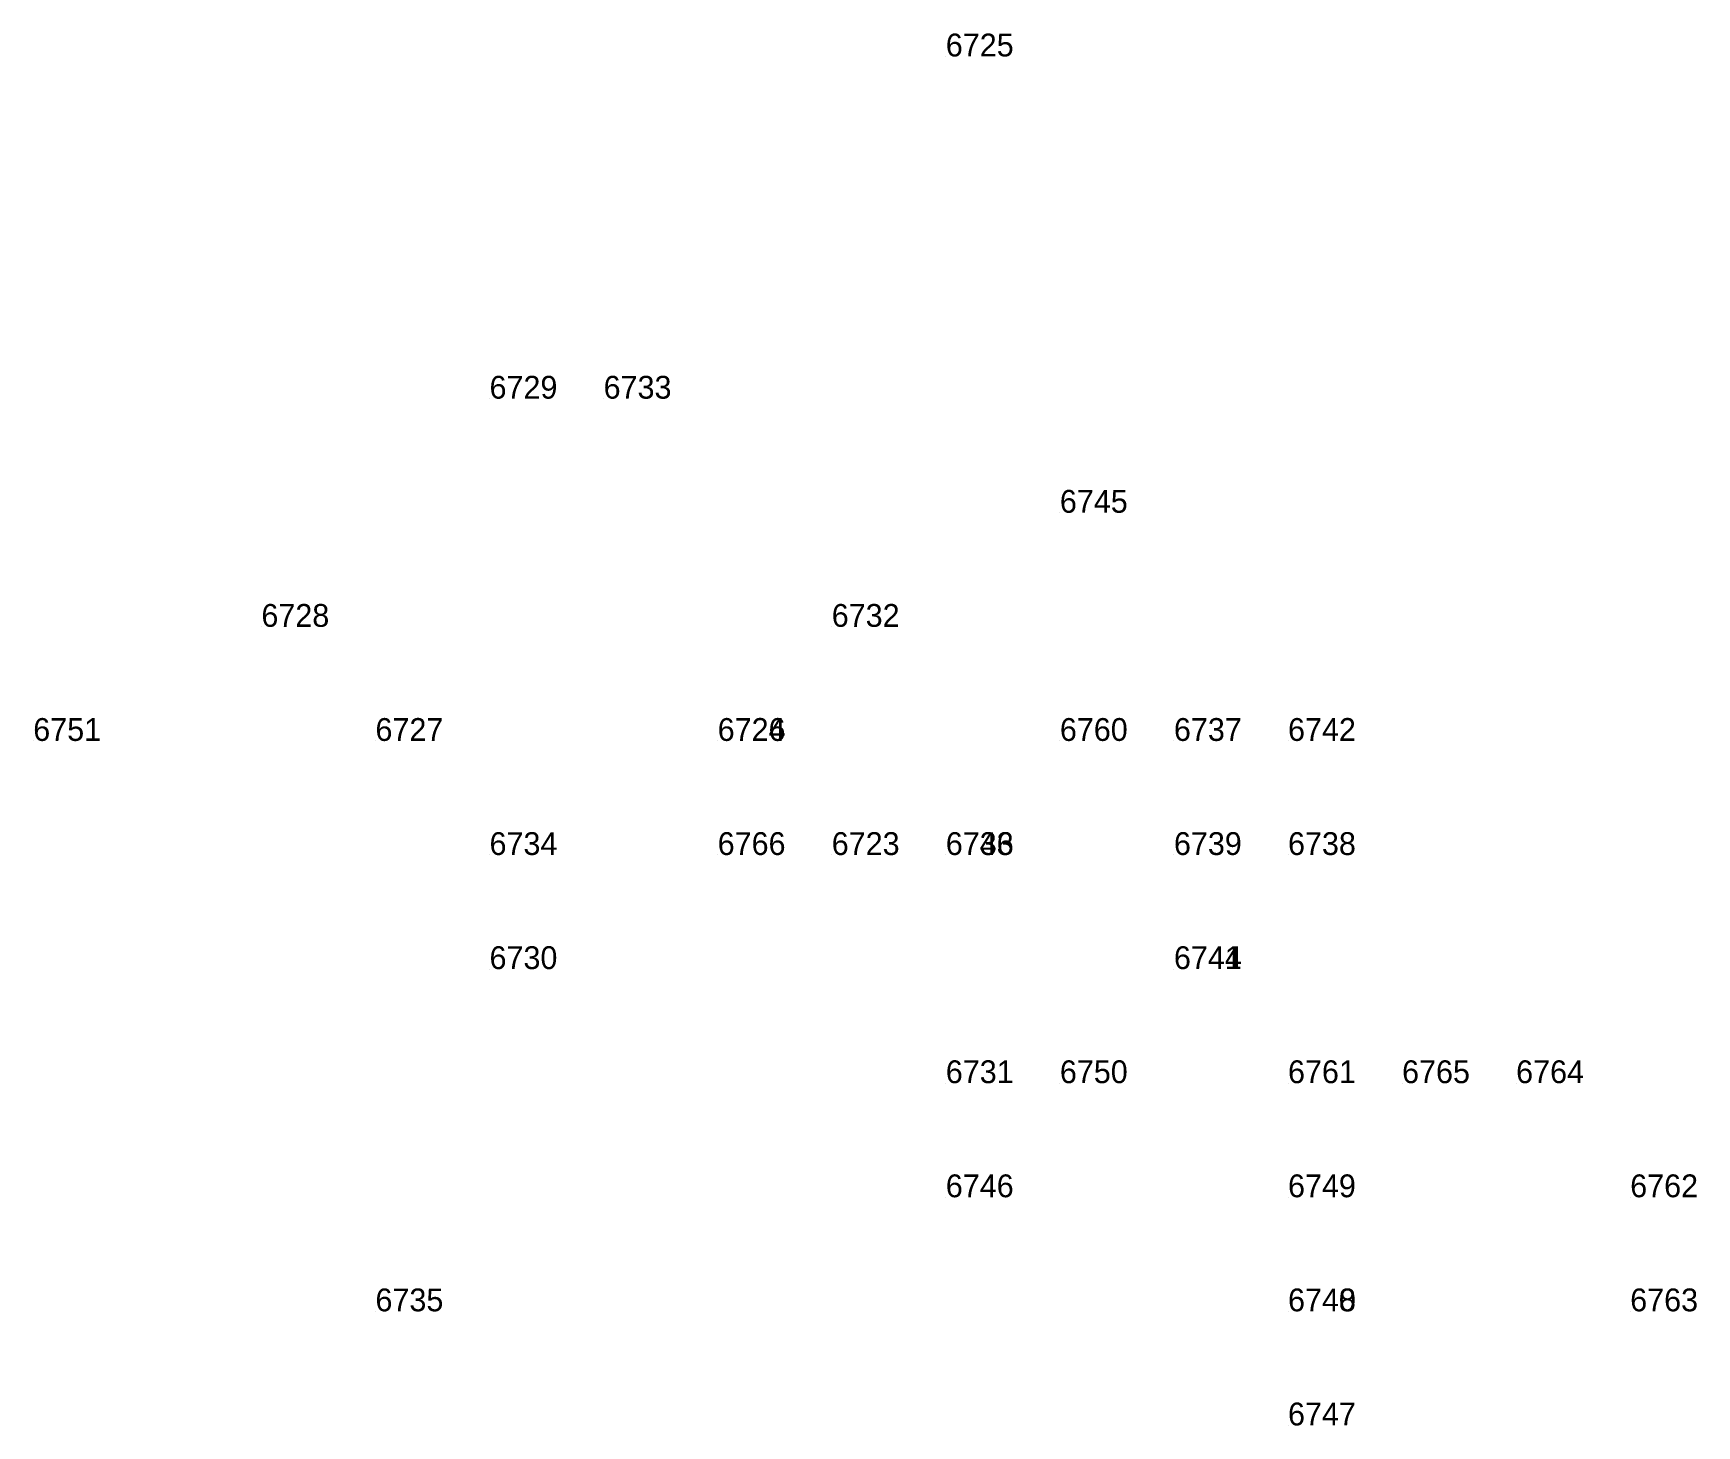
# Model space of a CAD drawing. Extents: x 535182 to 560328, y 1820963 to 1852759.
# Drawn here: x 543311 to 543325.58, y 1835468 to 1835480.2 of the extents above; entities that cross this region are included whole.
import ezdxf

# ---------------------------------------------------------------- set-up
doc = ezdxf.new("R2010")
doc.units = 0
doc.layers.add('Level 12', color=7, linetype='Continuous')
doc.layers.add('Level 7', color=7, linetype='Continuous')

msp = doc.modelspace()

# ---------------------------------------------------------------- texts
at = {"layer": 'Level 12'}
for s, p in [('6725', (543319, 1835480)), ('6729', (543315, 1835477)), ('6733', (543316, 1835477)), ('6745', (543320, 1835476)), ('6728', (543313, 1835475)), ('6732', (543318, 1835475)), ('6751', (543311, 1835474)), ('6727', (543314, 1835474)), ('6724', (543317, 1835474)), ('6726', (543317, 1835474)), ('6760', (543320, 1835474)), ('6737', (543321, 1835474)), ('6742', (543322, 1835474)), ('6734', (543315, 1835473)), ('6766', (543317, 1835473)), ('6723', (543318, 1835473)), ('6736', (543319, 1835473)), ('6743', (543319, 1835473)), ('6739', (543321, 1835473)), ('6738', (543322, 1835473)), ('6730', (543315, 1835472)), ('6741', (543321, 1835472)), ('6744', (543321, 1835472)), ('6731', (543319, 1835471)), ('6750', (543320, 1835471)), ('6761', (543322, 1835471)), ('6765', (543323, 1835471)), ('6764', (543324, 1835471)), ('6746', (543319, 1835470)), ('6749', (543322, 1835470)), ('6762', (543325, 1835470)), ('6735', (543314, 1835469)), ('6740', (543322, 1835469)), ('6748', (543322, 1835469)), ('6763', (543325, 1835469)), ('6747', (543322, 1835468))]:
    msp.add_text(s, height=0.2, dxfattribs=at).set_placement(p)

# ---------------------------------------------------------------- linework, layer by layer
at = {"layer": 'Level 7'}
for p, q in [((543319, 1835480), (543319, 1835480)), ((543315, 1835477), (543315, 1835477)), ((543316, 1835477), (543316, 1835477)), ((543320, 1835476), (543320, 1835476)), ((543313, 1835475), (543313, 1835475)), ((543318, 1835475), (543318, 1835475)), ((543311, 1835474), (543311, 1835474)), ((543314, 1835474), (543314, 1835474)), ((543317, 1835474), (543317, 1835474)), ((543317, 1835474), (543317, 1835474)), ((543320, 1835474), (543320, 1835474)), ((543321, 1835474), (543321, 1835474)), ((543322, 1835474), (543322, 1835474)), ((543315, 1835473), (543315, 1835473)), ((543317, 1835473), (543317, 1835473)), ((543318, 1835473), (543318, 1835473)), ((543319, 1835473), (543319, 1835473)), ((543319, 1835473), (543319, 1835473)), ((543321, 1835473), (543321, 1835473)), ((543322, 1835473), (543322, 1835473)), ((543315, 1835472), (543315, 1835472)), ((543321, 1835472), (543321, 1835472)), ((543321, 1835472), (543321, 1835472)), ((543319, 1835471), (543319, 1835471)), ((543320, 1835471), (543320, 1835471)), ((543322, 1835471), (543322, 1835471)), ((543323, 1835471), (543323, 1835471)), ((543324, 1835471), (543324, 1835471)), ((543319, 1835470), (543319, 1835470)), ((543322, 1835470), (543322, 1835470)), ((543325, 1835470), (543325, 1835470)), ((543314, 1835469), (543314, 1835469)), ((543322, 1835469), (543322, 1835469)), ((543322, 1835469), (543322, 1835469)), ((543325, 1835469), (543325, 1835469)), ((543322, 1835468), (543322, 1835468))]:
    msp.add_line(p, q, dxfattribs=at)

msp.set_redraw_order([(e.dxf.handle, doc.entitydb.next_handle()) for e in msp.query("TEXT MTEXT ATTDEF DIMENSION ARC_DIMENSION")])  # texts and dimensions are drawn at this point

doc.saveas('drawing.dxf')
